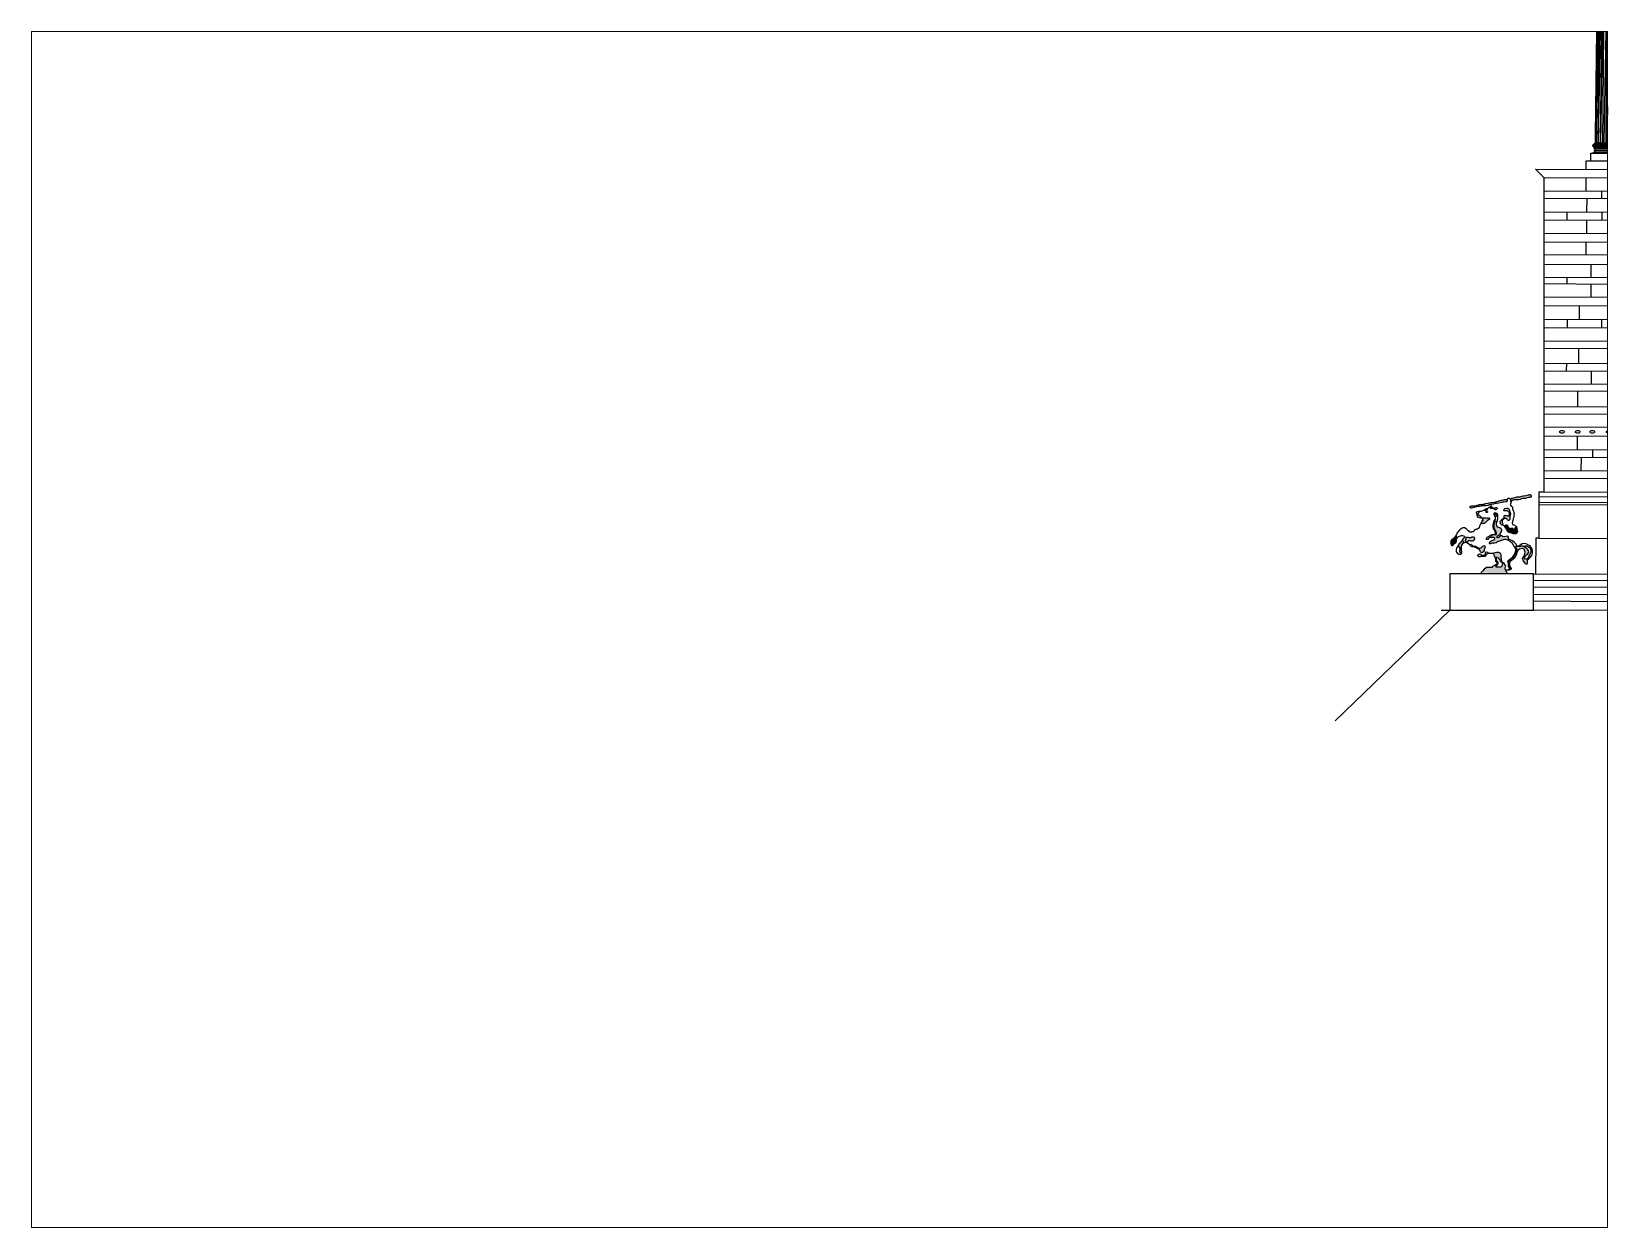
# Paper-space layout 'Layout1' of a CAD drawing. Header units: millimetres. Extents: x 26 to 231, y 20 to 176.
# The model-space entities are those that its viewports show. They can reach past a viewport. Long polylines and large blocks are cut down to what shows.
import ezdxf

# ---------------------------------------------------------------- set-up
doc = ezdxf.new("R2010")
doc.units = ezdxf.units.MM
doc.layers.add('red', color=10, linetype='Continuous')
doc.layers.add('çziigi', color=10, linetype='Continuous')

msp = doc.modelspace()

# ---------------------------------------------------------------- hatches: boundary and pattern name
h = msp.add_hatch(color=1)
h.dxf.hatch_style = 1
h.paths.add_polyline_path([(276.56, 118.59), (276.46, 118.84), (276.42, 119), (276.52, 119.08), (276.71, 119.13), (277.02, 119.16), (277.25, 119.16), (277.5, 119.15), (277.7, 119.07), (277.87, 118.93), (277.93, 118.7), (277.93, 118.3), (277.97, 118), (278.03, 117.51), (278.19, 117.3), (278.4, 117.24), (278.81, 116.59), (278.76, 116.43), (278.65, 116.06), (278.77, 115.82), (279.07, 115.27), (274.06, 115.33), (274.36, 115.62), (274.72, 116), (275.11, 116.31), (276.01, 116.3), (276.15, 116.34), (276.29, 116.53), (276.8, 116.75), (276.89, 116.63), (277, 116.5), (277, 116.4), (277.78, 116.39), (277.9, 116.43), (278.06, 116.61), (278.13, 117), (278.08, 117.24), (277.9, 117.45), (277.71, 117.5), (277.65, 117.73), (277.37, 118.18), (277.05, 118.3), (276.99, 118.31)])
h = msp.add_hatch(color=1)
h.dxf.hatch_style = 1
h.paths.add_polyline_path([(274.72, 116), (275.11, 116.31), (276.01, 116.3), (276.15, 116.34), (276.29, 116.53), (276.8, 116.75), (276.89, 116.63), (277, 116.5), (277, 116.4), (277.78, 116.39), (277.9, 116.43), (278.06, 116.61), (278.13, 117), (278.08, 117.24), (278.19, 117.3), (278.4, 117.24), (278.81, 116.59), (278.76, 116.43), (278.65, 116.06), (278.77, 115.82), (279.07, 115.27), (274.06, 115.33), (274.36, 115.62)])
at = {"layer": 'çziigi'}
h = msp.add_hatch(color=1, dxfattribs=at)
h.dxf.hatch_style = 1
h.paths.add_polyline_path([(280.86, 129.66), (281.02, 129.67), (281.39, 129.7), (281.59, 129.77), (281.8, 129.8), (282.07, 129.87), (282.22, 129.87), (282.62, 129.93), (283.03, 130.04), (283.2, 130.09), (283.31, 130.15), (283.5, 130.13), (283.56, 130.07), (283.62, 130), (283.65, 129.94), (283.65, 129.82), (283.62, 129.77), (283.47, 129.72), (283.42, 129.69), (283.12, 129.66), (282.92, 129.61), (282.72, 129.55), (282.58, 129.52), (282.11, 129.47), (281.96, 129.47), (281.72, 129.37), (281.61, 129.33), (281.52, 129.32), (281.27, 129.27), (281.08, 129.22), (280.97, 129.22), (280.63, 129.22), (280.45, 129.22), (280.31, 129.2), (280.15, 129.15), (280.03, 129.11), (279.92, 129.01), (279.76, 128.98), (279.66, 128.98), (279.66, 128.99), (279.67, 129.15), (279.67, 129.32), (279.89, 129.4), (280.02, 129.43), (280.19, 129.48), (280.45, 129.53), (280.73, 129.6)])
h.paths.add_polyline_path([(277.89, 129.1), (278.04, 129.12), (278.36, 129.18), (278.57, 129.22), (278.73, 129.24), (278.87, 129.24), (278.96, 129.26), (279.07, 129.25), (279.07, 129.16), (279.08, 129.01), (278.99, 128.79), (278.85, 128.8), (278.4, 128.76), (278.15, 128.71), (277.98, 128.67), (277.74, 128.62), (277.47, 128.56), (277.12, 128.5), (276.81, 128.45), (276.56, 128.39), (276.44, 128.36), (275.73, 128.2), (275.44, 128.12), (275.01, 128.05), (274.52, 128.03), (274.34, 128.02), (274.14, 128), (273.83, 127.93), (273.55, 127.9), (273.32, 127.84), (272.93, 127.78), (272.71, 127.71), (272.46, 127.66), (272.26, 127.61), (272.12, 127.6), (272.02, 127.71), (272, 127.83), (272.11, 127.98), (272.21, 128), (272.37, 128.03), (272.56, 128.04), (272.81, 128.03), (273.06, 128.04), (273.26, 128.13), (273.36, 128.19), (273.59, 128.24), (273.81, 128.29), (273.91, 128.31), (274.09, 128.29), (274.26, 128.29), (274.43, 128.33), (274.67, 128.37), (274.97, 128.47), (275.34, 128.55), (275.59, 128.6), (275.84, 128.63), (276.02, 128.65), (276.16, 128.66), (276.36, 128.69), (276.83, 128.78), (276.91, 128.79), (277.12, 128.86), (277.32, 128.92), (277.5, 128.98), (277.63, 129.01)])
h = msp.add_hatch(color=1, dxfattribs=at)
h.dxf.hatch_style = 1
h.paths.add_polyline_path([(276.21, 127.54), (276.17, 127.55), (275.97, 127.56), (275.88, 127.62), (275.76, 127.67), (275.75, 127.71), (275.8, 127.79), (275.88, 127.82), (276, 127.83), (276.13, 127.84), (276.23, 127.79), (276.25, 127.76), (276.3, 127.69), (276.34, 127.66), (276.43, 127.61), (276.65, 127.58), (276.7, 127.58), (276.75, 127.61), (276.8, 127.66), (276.92, 127.72), (277.05, 127.72), (277.1, 127.71), (277.17, 127.61), (277.17, 127.54), (277.1, 127.43), (277.03, 127.34), (276.92, 127.29), (276.77, 127.28), (276.73, 127.32), (276.59, 127.39), (276.47, 127.5), (276.42, 127.52)])
h.paths.add_polyline_path([(274.87, 127.23), (274.93, 127.28), (275.02, 127.31), (275.09, 127.35), (275.15, 127.38), (275.19, 127.4), (275.23, 127.39), (275.28, 127.36), (275.32, 127.33), (275.14, 127.24), (275.04, 127.18), (274.86, 127.14), (274.84, 127.17)])
h.paths.add_polyline_path([(275.02, 126.87), (274.93, 126.95), (274.93, 126.97), (275.02, 126.99), (275.06, 126.99), (275.09, 127.03), (275.18, 127), (275.25, 126.95), (275.31, 126.9), (275.32, 126.84), (275.23, 126.78), (275.1, 126.77), (275.05, 126.82)])
h.paths.add_polyline_path([(274.43, 125.38), (274.41, 125.42), (274.41, 125.45), (274.28, 125.71), (273.97, 125.78), (273.74, 125.8), (273.66, 125.83), (273.47, 125.91), (273.37, 126.05), (273.31, 126.18), (273.27, 126.26), (273.27, 126.44), (273.29, 126.54), (273.27, 126.6), (273.2, 126.68), (273.19, 126.8), (273.23, 126.86), (273.31, 126.92), (273.61, 126.93), (273.65, 126.93), (273.71, 126.93), (273.72, 126.89), (273.7, 126.82), (273.66, 126.71), (273.58, 126.64), (273.54, 126.58), (273.5, 126.55), (273.46, 126.51), (273.44, 126.48), (273.32, 126.44), (273.31, 126.42), (273.33, 126.4), (273.36, 126.4), (273.46, 126.39), (273.53, 126.38), (273.62, 126.32), (273.72, 126.24), (273.88, 126.12), (273.98, 126.05), (274.05, 125.96), (274.07, 125.9), (274.09, 125.84), (274.15, 125.8), (274.21, 125.79), (274.32, 125.78), (274.42, 125.8), (274.55, 125.78), (274.78, 125.76), (274.93, 125.75), (275.09, 125.72), (275.27, 125.76), (275.43, 125.78), (275.58, 125.77), (275.7, 125.69), (275.73, 125.61), (275.7, 125.48), (275.64, 125.4), (275.5, 125.36), (275.28, 125.16), (275.12, 125.04), (275.02, 124.96), (274.96, 124.86), (274.87, 124.78), (274.66, 124.68), (274.55, 124.66), (274.44, 124.64), (274.25, 124.69), (274.23, 124.79), (274.24, 124.93), (274.29, 125.05), (274.32, 125.15), (274.43, 125.32)])
h = msp.add_hatch(color=1, dxfattribs=at)
h.dxf.hatch_style = 1
h.paths.add_polyline_path([(277.76, 124.98), (277.8, 125.17), (277.88, 125.26), (277.98, 125.39), (278.14, 125.53), (278.31, 125.66), (278.32, 125.66), (278.43, 125.75), (278.47, 125.86), (278.47, 125.95), (278.47, 126.14), (278.54, 126.21), (278.64, 126.26), (278.76, 126.22), (278.87, 126.19), (279.06, 126.16), (279.38, 126.15), (279.43, 126.22), (279.51, 126.39), (279.5, 126.63), (279.42, 126.77), (279.34, 126.89), (279.26, 126.99), (279.13, 127.06), (278.99, 127.08), (278.81, 127.07), (278.72, 127.07), (278.47, 127.11), (278.45, 127.17), (278.5, 127.39), (278.56, 127.49), (278.64, 127.55), (278.91, 127.62), (278.98, 127.62), (279.08, 127.61), (279.17, 127.57), (279.35, 127.47), (279.37, 127.45), (279.43, 127.38), (279.52, 127.26), (279.53, 127.14), (279.52, 127.06), (279.53, 126.97), (279.6, 126.84), (279.64, 126.76), (279.68, 126.58), (279.68, 126.52), (279.68, 126.4), (279.63, 126.25), (279.6, 126.18), (279.57, 126.04), (279.56, 125.94), (279.56, 125.82), (279.56, 125.65), (279.56, 125.53), (279.56, 125.42), (279.51, 125.35), (279.4, 125.28), (279.22, 125.27), (279.11, 125.38), (279.05, 125.48), (278.98, 125.57), (278.93, 125.6), (278.87, 125.62), (278.79, 125.64), (278.7, 125.68), (278.58, 125.68), (278.52, 125.6), (278.38, 125.52), (278.32, 125.45), (278.22, 125.35), (278.13, 125.26), (278.12, 125.16), (278.12, 125.03), (278.12, 124.84), (278.15, 124.73), (278.21, 124.62), (278.22, 124.55), (278.19, 124.45), (278.15, 124.39), (278.01, 124.44), (277.91, 124.49), (277.79, 124.61), (277.77, 124.75)])
h.paths.add_polyline_path([(276.65, 123.64), (276.58, 123.82), (276.51, 124.04), (276.5, 124.17), (276.5, 124.46), (276.57, 124.68), (276.6, 124.9), (276.75, 125.14), (276.84, 125.16), (276.9, 125.15), (276.95, 125.1), (276.99, 125.03), (277.03, 124.95), (277.08, 124.87), (277.03, 124.51), (277.12, 124.24), (277.26, 124.01), (277.47, 123.95), (277.68, 123.89), (277.94, 123.64), (278.07, 123.42), (278.07, 123.32), (277.98, 123.18), (277.85, 122.97), (277.73, 122.65), (277.5, 122.46), (277.19, 122.28), (277.11, 122.09), (277.25, 121.99), (277.5, 122.02), (277.61, 122.14), (277.8, 122.33), (277.98, 122.33), (278.2, 122.21), (278.49, 122.16), (278.79, 122.2), (279.16, 122.28), (279.33, 122.06), (279.33, 121.69), (279.33, 121.69), (279.29, 121.59), (279.25, 121.54), (279.22, 121.53), (279.21, 121.54), (278.97, 121.61), (278.7, 121.65), (278.45, 121.63), (278.22, 121.55), (277.92, 121.44), (277.44, 121.27), (277.18, 121.18), (276.97, 121.03), (276.65, 120.93), (276.37, 120.98), (276.19, 120.95), (276.03, 120.88), (275.92, 120.84), (275.78, 120.84), (275.72, 120.89), (275.72, 121.03), (275.8, 121.21), (275.97, 121.35), (276.23, 121.44), (276.41, 121.55), (276.63, 121.67), (276.72, 121.82), (276.71, 121.93), (276.67, 121.99), (276.5, 122.03), (276.12, 122.03), (276.02, 122.03), (275.94, 122.16), (275.91, 122.24), (275.93, 122.34), (276.1, 122.41), (276.25, 122.46), (276.48, 122.51), (276.56, 122.52), (276.68, 122.52), (276.82, 122.51), (276.89, 122.54), (276.95, 122.59), (276.96, 122.75), (276.94, 122.87), (276.89, 123.16), (276.83, 123.31)])
h.paths.add_polyline_path([(276.78, 126.33), (276.81, 126.46), (276.85, 126.52), (277, 126.51), (277.06, 126.38), (277.11, 126.24), (277.1, 126.13), (276.96, 125.99), (276.89, 126.02), (276.84, 126.08), (276.78, 126.19)])
h = msp.add_hatch(color=1, dxfattribs=at)
h.dxf.hatch_style = 1
h.paths.add_polyline_path([(278.99, 123.4), (278.92, 123.56), (278.84, 123.66), (278.75, 123.82), (278.67, 123.99), (278.61, 124.11), (278.62, 124.17), (278.67, 124.3), (278.71, 124.35), (278.8, 124.39), (278.9, 124.41), (279.01, 124.41), (279.04, 124.39), (279.14, 124.31), (279.17, 124.25), (279.21, 124.12), (279.24, 124.08), (279.26, 124.02), (279.32, 123.94), (279.38, 123.86), (279.49, 123.8), (279.58, 123.76), (279.73, 123.78), (279.76, 123.8), (279.91, 123.8), (280.12, 123.77), (280.14, 123.74), (280.22, 123.58), (280.22, 123.53), (280.22, 123.47), (280.23, 123.33), (280.29, 123.21), (280.33, 123.16), (280.4, 123.12), (280.46, 123.12), (280.49, 123.2), (280.51, 123.34), (280.52, 123.48), (280.54, 123.64), (280.56, 123.8), (280.56, 123.93), (280.6, 123.95), (280.64, 123.95), (280.74, 123.93), (280.81, 123.88), (280.87, 123.83), (280.91, 123.78), (280.92, 123.62), (280.94, 123.43), (280.99, 123.19), (281, 123.08), (280.98, 122.97), (280.92, 122.87), (280.84, 122.8), (280.69, 122.73), (280.6, 122.75), (280.49, 122.77), (280.42, 122.76), (280.32, 122.71), (280.25, 122.7), (280.17, 122.73), (280.09, 122.78), (279.98, 122.83), (279.92, 122.87), (279.78, 122.92), (279.71, 122.92), (279.65, 122.93), (279.51, 122.96), (279.43, 122.99), (279.31, 123.04), (279.21, 123.12), (279.12, 123.21), (279.08, 123.28)])
h = msp.add_hatch(color=1, dxfattribs=at)
h.dxf.hatch_style = 1
h.paths.add_polyline_path([(268.58, 121.61), (268.97, 121.92), (269.25, 122.28), (269.3, 122.37), (269.42, 122.09), (269.42, 121.91), (269.33, 121.62), (269.31, 121.5), (269.31, 121.31), (269.26, 121.16), (269.13, 121.03), (268.91, 120.9), (268.78, 120.71), (268.65, 120.54), (268.48, 120.76), (268.45, 120.88), (268.38, 120.98), (268.35, 121.04), (268.36, 121.39)])
h = msp.add_hatch(color=1, dxfattribs=at)
h.dxf.hatch_style = 1
h.paths.add_polyline_path([(274.94, 119.23), (275.1, 119.31), (275.35, 119.23), (275.44, 119.14), (275.43, 119.01), (275.1, 118.79), (274.94, 118.51), (274.77, 118.43), (274.53, 118.43), (274.22, 118.43), (273.97, 118.33), (273.67, 118.33), (273.49, 118.54), (273.5, 118.73), (273.65, 118.87), (273.84, 118.9), (274.08, 118.81), (274.2, 118.65), (274.42, 118.65), (274.76, 118.65), (274.93, 118.85), (274.94, 119.09)])
h.paths.add_polyline_path([(273.67, 119.82), (273.51, 119.89), (273.27, 120.03), (272.75, 120.27), (272.4, 120.26), (272.04, 120.46), (271.97, 120.69), (272.25, 120.79), (272.47, 120.48), (272.61, 120.4), (272.93, 120.41), (273.07, 120.36), (273.35, 120.16), (273.48, 120.1), (273.58, 120.04), (273.73, 119.98), (273.89, 119.97), (274.05, 120.04), (274.26, 120.22), (274.46, 120.41), (274.6, 120.45), (274.7, 120.48), (274.8, 120.38), (274.87, 120.18), (274.81, 120.02), (274.75, 119.85), (274.72, 119.73), (274.69, 119.53), (274.58, 119.35), (274.41, 119.21), (274.18, 119.12), (273.99, 119.33), (273.85, 119.6)])
h.paths.add_polyline_path([(271.27, 121.73), (271.29, 121.84), (271.29, 121.93), (271.36, 122.05), (271.43, 122.1), (271.57, 122.11), (271.67, 122.09), (271.83, 122.04), (272.01, 122.03), (272.09, 122.03), (272.28, 122.06), (272.36, 122.1), (272.42, 122.15), (272.5, 122.17), (272.55, 122.17), (272.65, 122.15), (272.68, 122.14), (272.83, 121.92), (272.83, 121.8), (272.7, 121.48), (272.54, 121.35), (272.46, 121.31), (272.24, 121.36), (271.83, 121.43), (271.68, 121.42), (271.58, 121.22), (271.52, 121.15), (271.28, 121.18), (271.18, 121.25), (271.12, 121.38), (271.15, 121.51)])
h.paths.add_polyline_path([(270.06, 120.94), (270.08, 120.98), (270.11, 121.01), (270.43, 121.43), (270.46, 121.43), (270.57, 121.43), (270.61, 121.43), (270.65, 121.41), (270.67, 121.4), (270.7, 121.34), (270.73, 121.27), (270.74, 121.21), (270.75, 121.18), (270.75, 121.1), (270.73, 121.05), (270.72, 120.96), (270.68, 120.94), (270.56, 120.79), (270.5, 120.64), (270.46, 120.6), (270.42, 120.51), (270.38, 120.46), (270.33, 120.39), (270.27, 120.27), (270.25, 120.17), (270.24, 120.06), (270.23, 119.96), (270.25, 119.82), (270.28, 119.72), (270.32, 119.57), (270.36, 119.5), (270.39, 119.42), (270.4, 119.34), (270.39, 119.29), (270.39, 119.22), (270.32, 119.12), (270.2, 119.1), (270.16, 119.14), (270.12, 119.25), (270.1, 119.45), (270.1, 119.61), (270.11, 119.74), (270.11, 119.83), (270.09, 119.97), (270.06, 120.05), (269.95, 120.22), (269.89, 120.28), (269.86, 120.36), (269.85, 120.46), (269.86, 120.58), (269.89, 120.66), (269.95, 120.75), (269.99, 120.81), (270.01, 120.85), (270.04, 120.9)])
h = msp.add_hatch(color=1, dxfattribs=at)
h.dxf.hatch_style = 1
h.paths.add_polyline_path([(283.44, 119.01), (283.5, 119.13), (283.56, 119.27), (283.57, 119.36), (283.58, 119.49), (283.58, 119.65), (283.58, 119.72), (283.58, 119.79), (283.59, 119.87), (283.61, 119.93), (283.62, 119.96), (283.66, 119.96), (283.72, 119.96), (283.73, 119.95), (283.8, 119.74), (283.85, 119.43), (283.85, 119.1), (283.74, 118.6), (283.27, 118.09), (282.97, 117.78), (282.89, 117.74), (282.89, 117.38), (282.89, 117.17), (282.84, 117.03), (282.66, 116.99), (282.56, 117.08), (282.18, 117.56), (282, 118.01), (282.21, 118.47), (282.33, 118.75), (282.47, 119.25), (282.28, 119.8), (281.94, 119.95), (281.43, 119.83), (281.1, 119.58), (280.93, 119.39), (280.84, 118.92), (280.68, 118.55), (280.49, 118.19), (280.12, 117.84), (279.64, 117.48), (279.49, 117.22), (279.49, 116.8), (279.72, 116.32), (279.83, 116.14), (279.83, 116), (279.43, 115.81), (279.35, 115.81), (279.39, 115.88), (279.46, 115.96), (279.48, 116), (279.53, 116.08), (279.53, 116.2), (279.53, 116.22), (279.51, 116.31), (279.49, 116.37), (279.46, 116.43), (279.43, 116.52), (279.4, 116.62), (279.39, 116.65), (279.34, 116.79), (279.33, 116.84), (279.33, 116.92), (279.33, 116.98), (279.32, 117.11), (279.28, 117.3), (279.28, 117.47), (279.31, 117.57), (279.33, 117.59), (279.44, 117.64), (279.52, 117.68), (279.67, 117.77), (279.79, 117.83), (279.86, 117.89), (279.95, 117.99), (280.03, 118.08), (280.13, 118.23), (280.39, 118.53), (280.45, 118.62), (280.52, 118.75), (280.57, 118.87), (280.63, 119.02), (280.65, 119.15), (280.8, 119.44), (280.81, 119.55), (280.81, 119.67), (280.81, 119.76), (280.8, 119.91), (280.73, 120.09), (280.71, 120.25), (280.72, 120.33), (280.79, 120.35), (280.95, 120.34), (281.16, 120.32), (281.38, 120.32), (281.6, 120.33), (281.8, 120.36), (282.1, 120.36), (282.19, 120.33), (282.28, 120.24), (282.45, 120.14), (282.5, 120.1), (282.57, 120.06), (282.64, 120.05), (282.72, 120.03), (282.94, 119.8), (283.12, 119.51), (283.17, 119.22), (282.96, 118.91), (282.72, 118.76), (282.51, 118.48), (282.38, 118.2), (282.36, 118.04), (282.39, 117.93), (282.54, 117.89), (282.7, 117.91), (282.84, 117.93), (282.96, 118.11), (283.01, 118.16), (283.07, 118.25), (283.11, 118.36), (283.13, 118.41), (283.21, 118.61)])

# ---------------------------------------------------------------- linework, layer by layer
at = {"layer": 'red'}
for p, q in [((284.41, 191.98), (286.01, 190.38)), ((286.01, 190.38), (286.01, 130.71)), ((286.01, 190.38), (442.96, 189.38)), ((294.05, 187.86), (294.05, 190.38)), ((286.01, 187.86), (442.96, 186.96)), ((286.01, 186.46), (442.96, 185.48)), ((294.16, 186.41), (294.15, 183.8)), ((296.96, 187.79), (296.96, 186.39)), ((286.01, 183.85), (442.96, 182.93)), ((290.37, 183.82), (290.37, 182.29)), ((297.03, 183.79), (297.03, 182.25)), ((286.01, 182.31), (442.96, 181.38)), ((442.96, 178.86), (286.01, 179.75)), ((294.12, 182.27), (294.12, 179.71)), ((298.3, 179.68), (298.3, 178.03)), ((442.96, 177.29), (286.01, 178.09)), ((294.05, 175.7), (294.06, 178.05)), ((286.01, 175.76), (442.96, 174.61)), ((286.01, 173.94), (442.96, 173.11)), ((294.95, 173.89), (294.93, 171.41)), ((298.38, 175.67), (298.38, 173.87)), ((286.01, 171.46), (442.96, 170.58)), ((290.37, 171.43), (290.37, 170.19)), ((298.36, 171.39), (298.36, 170.14)), ((286.01, 170.22), (442.96, 169.28)), ((442.96, 166.76), (286.01, 167.66)), ((294.92, 170.16), (294.92, 167.61)), ((298.3, 167.59), (298.3, 165.93)), ((442.96, 165.19), (286.01, 165.99)), ((292.7, 165.96), (292.7, 163.35)), ((442.96, 162.32), (286.01, 163.4)), ((442.96, 161.07), (286.01, 161.81)), ((290.42, 163.37), (290.42, 161.79)), ((296.99, 163.32), (296.99, 161.76)), ((286.01, 159.37), (442.96, 158.48)), ((286.01, 157.97), (442.96, 157.14)), ((292.6, 157.93), (292.6, 155.11)), ((286.01, 155.14), (442.96, 154.25)), ((286.01, 153.68), (442.96, 152.83)), ((290.35, 153.65), (290.36, 155.12)), ((295.03, 153.63), (295.03, 151.17)), ((286.01, 151.22), (442.96, 150.39)), ((286.01, 149.85), (442.96, 148.95)), ((292.42, 149.81), (292.41, 146.85)), ((286.01, 146.88), (442.96, 145.98)), ((286.01, 145.49), (442.96, 144.69)), ((442.96, 142.27), (286.01, 142.99)), ((286.01, 141.3), (442.96, 140.44)), ((286.01, 138.75), (442.96, 137.97)), ((285.06, 130.69), (286.01, 130.71)), ((285.06, 130.69), (285.06, 121.93)), ((285.06, 129.79), (443.48, 128.95)), ((285.06, 128.71), (443.62, 127.91)), ((285.06, 128.71), (285.06, 128.25)), ((286.01, 130.71), (442.96, 129.79)), ((443.62, 127.37), (285.06, 128.25)), ((279.33, 122.06), (279.16, 122.28)), ((279.33, 121.69), (279.33, 122.06)), ((279.61, 121.58), (279.33, 121.69)), ((280.04, 121.4), (279.61, 121.58)), ((280.47, 121.09), (280.04, 121.4)), ((280.75, 120.77), (280.47, 121.09)), ((280.91, 120.39), (280.75, 120.77)), ((281.14, 120.38), (280.91, 120.39)), ((281.43, 119.83), (281.1, 119.58)), ((281.45, 120.53), (281.14, 120.38)), ((281.94, 119.95), (281.43, 119.83)), ((281.9, 120.81), (281.45, 120.53)), ((282.29, 120.9), (281.9, 120.81)), ((282.28, 119.8), (281.94, 119.95)), ((282.47, 119.25), (282.28, 119.8)), ((282.82, 120.75), (282.29, 120.9)), ((282.56, 120.19), (282.38, 120.32)), ((282.94, 119.8), (282.56, 120.19)), ((283.25, 120.49), (282.82, 120.75)), ((283.12, 119.51), (282.94, 119.8)), ((283.49, 120.31), (283.25, 120.49)), ((283.7, 120.05), (283.49, 120.31)), ((283.8, 119.74), (283.7, 120.05)), ((283.85, 119.43), (283.8, 119.74)), ((284.49, 121.93), (284.46, 115.14)), ((285.06, 121.93), (284.49, 121.93)), ((285.06, 121.93), (443.62, 121.06)), ((273.49, 118.54), (273.5, 118.73)), ((273.67, 118.33), (273.49, 118.54)), ((273.5, 118.73), (273.65, 118.87)), ((273.65, 118.87), (273.84, 118.9)), ((273.97, 118.33), (273.67, 118.33)), ((273.84, 118.9), (274.08, 118.81)), ((274.22, 118.43), (273.97, 118.33)), ((274.08, 118.81), (274.2, 118.65)), ((274.2, 118.65), (274.42, 118.65)), ((274.53, 118.43), (274.22, 118.43)), ((274.42, 118.65), (274.76, 118.65)), ((274.77, 118.43), (274.53, 118.43)), ((274.76, 118.65), (274.93, 118.85)), ((274.94, 118.51), (274.77, 118.43)), ((274.93, 118.85), (274.94, 119.09)), ((274.94, 119.23), (275.1, 119.31)), ((274.94, 119.09), (274.94, 119.23)), ((275.1, 118.79), (274.94, 118.51)), ((275.1, 119.31), (275.35, 119.23)), ((275.43, 119.01), (275.1, 118.79)), ((275.35, 119.23), (275.44, 119.14)), ((275.44, 119.14), (275.43, 119.01)), ((276.42, 119), (275.43, 119.01)), ((276.8, 116.75), (276.29, 116.53)), ((276.52, 119.08), (276.42, 119)), ((276.42, 119), (276.46, 118.84)), ((276.46, 118.84), (276.56, 118.59)), ((276.71, 119.13), (276.52, 119.08)), ((276.56, 118.59), (276.73, 118.3)), ((277.02, 119.16), (276.71, 119.13)), ((276.73, 118.3), (276.84, 117.91)), ((276.91, 116.82), (276.8, 116.75)), ((276.8, 116.75), (276.89, 116.63)), ((276.84, 117.91), (276.84, 117.52)), ((276.84, 117.52), (277.07, 117.29)), ((277.09, 116.95), (276.91, 116.82)), ((277.01, 118.2), (276.99, 118.31)), ((276.99, 118.31), (277.05, 118.3)), ((277.05, 117.99), (277.01, 118.2)), ((277.25, 119.16), (277.02, 119.16)), ((277.05, 118.3), (277.37, 118.18)), ((277.07, 117.74), (277.05, 117.99)), ((277.07, 117.56), (277.07, 117.74)), ((277.2, 117.44), (277.07, 117.56)), ((277.07, 117.29), (277.18, 117.18)), ((277.18, 117.18), (277.09, 116.95)), ((277.12, 116.68), (277.31, 116.88)), ((277.36, 117.3), (277.2, 117.44)), ((277.5, 119.15), (277.25, 119.16)), ((277.31, 116.88), (277.36, 117.05)), ((277.36, 117.05), (277.36, 117.3)), ((277.37, 118.18), (277.65, 117.73)), ((277.7, 119.07), (277.5, 119.15)), ((277.65, 117.73), (277.71, 117.5)), ((277.87, 118.93), (277.7, 119.07)), ((277.71, 117.5), (277.9, 117.45)), ((277.93, 118.7), (277.87, 118.93)), ((277.9, 117.45), (278.08, 117.24)), ((277.93, 118.3), (277.93, 118.7)), ((277.97, 118), (277.93, 118.3)), ((278.03, 117.51), (277.97, 118)), ((278.19, 117.3), (278.03, 117.51)), ((278.13, 117), (278.06, 116.61)), ((278.08, 117.24), (278.13, 117)), ((278.4, 117.24), (278.19, 117.3)), ((278.81, 116.59), (278.4, 117.24)), ((279.64, 117.48), (279.49, 117.22)), ((279.49, 117.22), (279.49, 116.8)), ((279.49, 116.8), (279.72, 116.32)), ((280.12, 117.84), (279.64, 117.48)), ((280.49, 118.19), (280.12, 117.84)), ((280.68, 118.55), (280.49, 118.19)), ((280.84, 118.92), (280.68, 118.55)), ((280.93, 119.39), (280.84, 118.92)), ((281.1, 119.58), (280.93, 119.39)), ((282, 118.01), (282.21, 118.47)), ((282.18, 117.56), (282, 118.01)), ((282.56, 117.08), (282.18, 117.56)), ((282.21, 118.47), (282.33, 118.75)), ((282.33, 118.75), (282.47, 119.25)), ((282.36, 118.04), (282.38, 118.2)), ((282.39, 117.93), (282.36, 118.04)), ((282.38, 118.2), (282.51, 118.48)), ((282.54, 117.89), (282.39, 117.93)), ((282.51, 118.48), (282.72, 118.76)), ((282.7, 117.91), (282.54, 117.89)), ((282.56, 117.08), (282.66, 116.99)), ((282.66, 116.99), (282.84, 117.03)), ((282.84, 117.93), (282.7, 117.91)), ((282.72, 118.76), (282.96, 118.91)), ((282.96, 118.11), (282.84, 117.93)), ((282.84, 117.03), (282.89, 117.17)), ((282.89, 117.74), (282.97, 117.78)), ((282.89, 117.38), (282.89, 117.74)), ((282.89, 117.17), (282.89, 117.38)), ((282.96, 118.91), (283.17, 119.22)), ((282.97, 117.78), (283.27, 118.09)), ((283.17, 119.22), (283.12, 119.51)), ((283.27, 118.09), (283.74, 118.6)), ((283.74, 118.6), (283.85, 119.1)), ((283.85, 119.1), (283.85, 119.43)), ((284.07, 115.14), (268.16, 115.14)), ((268.16, 115.14), (268.16, 108.23)), ((274.36, 115.62), (274.06, 115.33)), ((274.72, 116), (274.36, 115.62)), ((275.11, 116.31), (274.72, 116)), ((276.01, 116.3), (275.11, 116.31)), ((276.15, 116.34), (276.01, 116.3)), ((276.29, 116.53), (276.15, 116.34)), ((276.89, 116.63), (277, 116.5)), ((277, 116.5), (277.12, 116.68)), ((277, 116.4), (277, 116.5)), ((277.78, 116.39), (277, 116.4)), ((277.9, 116.43), (277.78, 116.39)), ((278.06, 116.61), (277.9, 116.43)), ((278.65, 116.06), (278.76, 116.43)), ((278.77, 115.82), (278.65, 116.06)), ((278.76, 116.43), (278.81, 116.59)), ((279.43, 115.81), (278.77, 115.82)), ((278.77, 115.82), (279.07, 115.27)), ((279.83, 116), (279.43, 115.81)), ((279.72, 116.32), (279.83, 116.14)), ((279.83, 116.14), (279.83, 116)), ((284.07, 108.23), (284.07, 115.14)), ((284.07, 115.14), (444.47, 114.36)), ((284.07, 113.95), (444.47, 113.06)), ((284.07, 112.68), (444.47, 111.74)), ((284.07, 111.27), (444.47, 110.37)), ((266.51, 108.23), (284.07, 108.23)), ((284.07, 109.98), (444.47, 109.12)), ((444.47, 107.85), (284.07, 108.23))]:
    msp.add_line(p, q, dxfattribs=at)
for centre in [(289.48, 142.09), (292.46, 142.07), (295.23, 142.07), (298.36, 142.06)]:
    msp.add_ellipse(centre, major_axis=(0.456, 0), ratio=0.572766, dxfattribs=at)
at = {"layer": 'çziigi'}
for p, q in [((295.82, 198.46), (296.29, 231.22)), ((296.47, 231.16), (295.96, 197.12)), ((296.05, 197.16), (296.68, 231.24)), ((296.75, 231.25), (296.27, 197.09)), ((296.39, 197.08), (297.04, 231.23)), ((297.1, 231.24), (296.71, 197.06)), ((296.83, 197.07), (297.49, 231.23)), ((297.25, 197.14), (297.56, 231.24)), ((298.01, 231.23), (297.39, 197.12)), ((297.85, 197.13), (298.07, 231.23)), ((298.53, 231.19), (298, 197.05)), ((298.45, 197.09), (298.61, 231.18)), ((299.04, 231.19), (298.59, 197.09)), ((299.06, 197.09), (299.11, 231.18)), ((299.46, 231.19), (299.17, 197.1)), ((299.54, 231.18), (299.72, 197.1)), ((295.82, 197.12), (295.82, 198.46)), ((294.93, 193.55), (294.93, 194.99)), ((294.93, 194.99), (434.35, 194.18)), ((295.33, 196.46), (295.34, 196.48)), ((295.33, 196.44), (295.33, 196.46)), ((295.35, 196.43), (295.33, 196.44)), ((295.34, 196.48), (295.36, 196.5)), ((295.34, 196.34), (295.35, 196.36)), ((295.34, 196.32), (295.34, 196.34)), ((295.36, 196.3), (295.34, 196.32)), ((295.35, 196.36), (295.35, 196.43)), ((295.35, 196.36), (295.37, 196.36)), ((295.36, 196.5), (295.39, 196.51)), ((295.38, 196.3), (295.36, 196.3)), ((295.37, 196.36), (295.38, 196.36)), ((295.38, 196.59), (295.39, 196.61)), ((295.38, 196.58), (295.38, 196.59)), ((295.39, 196.57), (295.38, 196.58)), ((295.38, 196.36), (295.4, 196.35)), ((295.4, 196.3), (295.38, 196.3)), ((295.39, 196.62), (295.41, 196.63)), ((295.39, 196.61), (295.39, 196.62)), ((295.39, 196.51), (295.39, 196.57)), ((295.39, 196.51), (295.43, 196.5)), ((295.4, 196.35), (301.01, 196.31)), ((295.41, 196.29), (295.4, 196.3)), ((295.41, 196.63), (295.43, 196.63)), ((295.42, 196.27), (295.41, 196.29)), ((295.45, 196.27), (295.42, 196.27)), ((295.42, 196.22), (295.44, 196.24)), ((295.42, 196.19), (295.42, 196.22)), ((295.44, 196.17), (295.42, 196.19)), ((295.43, 196.63), (300.96, 196.61)), ((295.43, 196.5), (295.45, 196.48)), ((295.44, 196.24), (295.46, 196.24)), ((295.5, 196.16), (295.44, 196.17)), ((295.45, 196.48), (300.99, 196.46)), ((295.47, 196.27), (295.45, 196.27)), ((295.45, 196.27), (295.45, 196.24)), ((295.46, 196.24), (295.49, 196.22)), ((295.47, 196.63), (295.49, 196.67)), ((295.48, 196.29), (295.47, 196.27)), ((300.92, 196.26), (295.48, 196.29)), ((295.48, 195.04), (295.48, 195.17)), ((295.48, 195.17), (295.66, 195.17)), ((300.87, 195), (295.48, 195.04)), ((295.49, 196.67), (295.54, 196.71)), ((295.49, 196.22), (295.5, 196.21)), ((295.5, 196.21), (295.55, 196.21)), ((295.53, 196.14), (295.5, 196.16)), ((295.53, 196.12), (295.53, 196.14)), ((295.53, 196.09), (295.53, 196.12)), ((295.55, 196.07), (295.53, 196.09)), ((295.54, 196.71), (295.61, 196.73)), ((295.54, 195.95), (295.56, 195.99)), ((295.54, 195.93), (295.54, 195.95)), ((295.56, 195.89), (295.54, 195.93)), ((295.55, 196.21), (295.59, 196.21)), ((295.57, 196.05), (295.55, 196.07)), ((295.56, 195.99), (295.59, 196.02)), ((295.6, 195.85), (295.56, 195.89)), ((295.71, 196.05), (295.57, 196.05)), ((295.59, 196.21), (295.62, 196.22)), ((295.59, 196.02), (295.71, 196.02)), ((295.59, 195.48), (295.61, 195.57)), ((295.63, 195.41), (295.59, 195.48)), ((295.72, 195.85), (295.6, 195.85)), ((295.61, 196.79), (295.64, 196.83)), ((295.61, 196.73), (295.61, 196.79)), ((295.61, 196.73), (300.77, 196.71)), ((295.61, 195.57), (295.69, 195.62)), ((295.62, 196.22), (295.66, 196.22)), ((295.75, 195.39), (295.63, 195.41)), ((295.63, 195.17), (295.75, 195.28)), ((295.64, 196.83), (295.7, 196.88)), ((295.66, 196.22), (295.72, 196.22)), ((295.66, 195.17), (300.87, 195.12)), ((295.69, 195.62), (295.73, 195.64)), ((295.7, 196.88), (295.76, 196.94)), ((295.7, 196.88), (295.76, 196.88)), ((295.71, 196.02), (295.71, 196.05)), ((295.71, 196.02), (300.77, 195.98)), ((295.72, 196.22), (295.75, 196.22)), ((295.76, 195.75), (295.72, 195.85)), ((300.65, 195.81), (295.72, 195.85)), ((295.73, 195.64), (295.76, 195.7)), ((295.73, 195.64), (295.77, 195.62)), ((295.75, 196.22), (295.78, 196.21)), ((295.77, 195.4), (295.75, 195.39)), ((295.75, 195.28), (295.75, 195.39)), ((295.92, 197.05), (295.76, 196.88)), ((295.76, 196.94), (295.8, 197)), ((295.76, 196.88), (295.78, 196.84)), ((295.76, 195.7), (295.76, 195.75)), ((295.77, 195.62), (300.62, 195.59)), ((300.62, 195.37), (295.77, 195.4)), ((295.78, 196.84), (300.64, 196.83)), ((295.78, 196.21), (295.81, 196.21)), ((295.8, 197), (295.81, 197.06)), ((295.81, 197.06), (295.82, 197.12)), ((295.81, 196.21), (295.83, 196.22)), ((295.83, 196.22), (295.87, 196.22)), ((295.87, 196.22), (295.94, 196.22)), ((295.96, 197.12), (295.92, 197.05)), ((295.94, 196.22), (296.02, 196.22)), ((295.99, 196.99), (296.01, 197.05)), ((295.99, 196.93), (295.99, 196.99)), ((296.01, 196.84), (295.99, 196.93)), ((296.01, 197.05), (296.05, 197.11)), ((296.18, 196.95), (296.01, 196.84)), ((296.02, 196.22), (296.04, 196.22)), ((296.04, 196.22), (296.07, 196.21)), ((296.05, 197.11), (296.05, 197.16)), ((296.07, 196.21), (296.13, 196.21)), ((296.13, 196.21), (296.44, 196.21)), ((296.23, 197.01), (296.18, 196.95)), ((296.27, 197.09), (296.23, 197.01)), ((296.37, 197), (296.39, 197.08)), ((296.38, 196.94), (296.37, 197)), ((296.42, 196.9), (296.38, 196.94)), ((296.5, 196.84), (296.42, 196.9)), ((296.44, 196.21), (300.92, 196.18)), ((296.58, 196.92), (296.5, 196.84)), ((296.66, 196.97), (296.58, 196.92)), ((296.71, 197.06), (296.66, 196.97)), ((296.86, 197), (296.83, 197.07)), ((296.92, 196.94), (296.86, 197)), ((296.97, 196.89), (296.92, 196.94)), ((297, 196.84), (296.97, 196.89)), ((297, 196.84), (297.04, 196.86)), ((297.04, 196.86), (297.07, 196.9)), ((297.07, 196.9), (297.13, 196.92)), ((297.13, 196.92), (297.18, 196.97)), ((297.18, 196.97), (297.22, 197.05)), ((297.22, 197.05), (297.25, 197.14)), ((297.39, 197.12), (297.41, 197.02)), ((297.41, 197.02), (297.44, 196.97)), ((297.44, 196.97), (297.61, 196.84)), ((297.61, 196.84), (297.66, 196.86)), ((297.66, 196.86), (297.82, 197.02)), ((297.82, 197.02), (297.84, 197.08)), ((297.84, 197.08), (297.85, 197.13)), ((298, 197.05), (298, 197)), ((298, 197), (298.05, 196.96)), ((298.05, 196.96), (298.18, 196.87)), ((298.18, 196.87), (298.21, 196.84)), ((298.21, 196.84), (298.33, 196.92)), ((298.33, 196.92), (298.4, 196.97)), ((298.4, 196.97), (298.45, 197.09)), ((298.59, 197.09), (298.69, 196.95)), ((298.69, 196.95), (298.84, 196.83)), ((298.84, 196.83), (298.99, 196.96)), ((298.99, 196.96), (299.06, 197.09)), ((299.17, 197.1), (299.27, 196.98)), ((299.27, 196.98), (299.36, 196.89)), ((299.36, 196.89), (299.46, 196.85)), ((299.46, 196.85), (299.55, 196.94)), ((299.55, 196.94), (299.6, 197.02)), ((284.41, 191.98), (444.91, 191.03)), ((294.06, 191.92), (294.06, 193.55)), ((294.06, 193.55), (294.93, 193.55)), ((294.93, 193.55), (434.79, 193)), ((292.4, 138.72), (292.41, 141.26)), ((295.31, 137.26), (295.32, 138.71)), ((286.01, 137.3), (442.96, 136.54)), ((286.01, 134.72), (442.96, 134.04)), ((293.14, 134.69), (293.15, 137.27)), ((286.01, 133.29), (442.96, 132.54)), ((276.16, 128.66), (276.36, 128.69)), ((276.36, 128.69), (276.83, 128.78)), ((276.83, 128.78), (276.91, 128.79)), ((276.91, 128.79), (277.12, 128.86)), ((277.12, 128.86), (277.32, 128.92)), ((277.32, 128.92), (277.5, 128.98)), ((277.5, 128.98), (277.63, 129.01)), ((277.63, 129.01), (277.89, 129.1)), ((277.89, 129.1), (278.04, 129.12)), ((278.15, 128.71), (277.98, 128.67)), ((278.04, 129.12), (278.36, 129.18)), ((278.4, 128.76), (278.15, 128.71)), ((278.36, 129.18), (278.57, 129.22)), ((278.85, 128.8), (278.4, 128.76)), ((278.57, 129.22), (278.73, 129.24)), ((278.73, 129.24), (278.87, 129.24)), ((278.99, 128.79), (278.85, 128.8)), ((278.87, 129.24), (278.96, 129.26)), ((278.96, 129.26), (279.09, 129.25)), ((279.08, 129.01), (278.99, 128.79)), ((279.11, 129.35), (279.07, 129.27)), ((279.07, 129.27), (279.07, 129.16)), ((279.07, 129.16), (279.08, 129.01)), ((279.16, 129.4), (279.11, 129.35)), ((279.22, 129.44), (279.16, 129.4)), ((279.3, 129.48), (279.22, 129.44)), ((279.42, 129.46), (279.3, 129.48)), ((279.42, 129.46), (279.53, 129.42)), ((279.53, 129.42), (279.68, 129.37)), ((279.89, 129.4), (279.64, 129.31)), ((279.65, 128.98), (279.76, 128.98)), ((279.67, 129.15), (279.66, 128.99)), ((279.66, 128.99), (279.74, 128.89)), ((279.68, 129.37), (279.67, 129.15)), ((279.74, 128.89), (279.79, 128.75)), ((279.76, 128.98), (279.92, 129.01)), ((279.79, 128.75), (279.77, 128.53)), ((280.02, 129.43), (279.89, 129.4)), ((279.92, 129.01), (280.03, 129.11)), ((280.19, 129.48), (280.02, 129.43)), ((280.03, 129.11), (280.15, 129.15)), ((280.15, 129.15), (280.31, 129.2)), ((280.45, 129.53), (280.19, 129.48)), ((280.31, 129.2), (280.45, 129.22)), ((280.73, 129.6), (280.45, 129.53)), ((280.45, 129.22), (280.63, 129.22)), ((280.63, 129.22), (280.97, 129.22)), ((280.86, 129.66), (280.73, 129.6)), ((281.02, 129.67), (280.86, 129.66)), ((280.97, 129.22), (281.08, 129.22)), ((281.39, 129.7), (281.02, 129.67)), ((281.08, 129.22), (281.27, 129.27)), ((281.27, 129.27), (281.52, 129.32)), ((281.59, 129.77), (281.39, 129.7)), ((281.52, 129.32), (281.61, 129.33)), ((281.8, 129.8), (281.59, 129.77)), ((281.61, 129.33), (281.72, 129.37)), ((281.72, 129.37), (281.96, 129.47)), ((282.07, 129.87), (281.8, 129.8)), ((281.96, 129.47), (282.11, 129.47)), ((282.22, 129.87), (282.07, 129.87)), ((282.11, 129.47), (282.58, 129.52)), ((282.62, 129.93), (282.22, 129.87)), ((282.58, 129.52), (282.72, 129.55)), ((283.03, 130.04), (282.62, 129.93)), ((282.72, 129.55), (282.92, 129.61)), ((282.92, 129.61), (283.12, 129.66)), ((283.2, 130.09), (283.03, 130.04)), ((283.12, 129.66), (283.42, 129.69)), ((283.31, 130.15), (283.2, 130.09)), ((283.5, 130.13), (283.31, 130.15)), ((283.42, 129.69), (283.47, 129.72)), ((283.47, 129.72), (283.62, 129.77)), ((283.56, 130.07), (283.5, 130.13)), ((283.62, 130), (283.56, 130.07)), ((283.65, 129.94), (283.62, 130)), ((283.62, 129.77), (283.65, 129.82)), ((283.65, 129.82), (283.65, 129.94)), ((272, 127.83), (272.11, 127.98)), ((272.02, 127.71), (272, 127.83)), ((272.12, 127.6), (272.02, 127.71)), ((272.11, 127.98), (272.21, 128)), ((272.26, 127.61), (272.12, 127.6)), ((272.21, 128), (272.37, 128.03)), ((272.46, 127.66), (272.26, 127.61)), ((272.37, 128.03), (272.56, 128.04)), ((272.71, 127.71), (272.46, 127.66)), ((272.56, 128.04), (272.81, 128.03)), ((272.93, 127.78), (272.71, 127.71)), ((272.81, 128.03), (273.06, 128.04)), ((273.32, 127.84), (272.93, 127.78)), ((273.06, 128.04), (273.26, 128.13)), ((273.23, 126.86), (273.19, 126.8)), ((273.19, 126.8), (273.2, 126.68)), ((273.2, 126.68), (273.27, 126.6)), ((273.31, 126.92), (273.23, 126.86)), ((273.26, 128.13), (273.36, 128.19)), ((273.27, 126.6), (273.29, 126.54)), ((273.29, 126.54), (273.27, 126.44)), ((273.27, 126.44), (273.27, 126.26)), ((273.27, 126.26), (273.31, 126.18)), ((273.61, 126.93), (273.31, 126.92)), ((273.32, 126.44), (273.31, 126.42)), ((273.31, 126.42), (273.33, 126.4)), ((273.31, 126.18), (273.37, 126.05)), ((273.55, 127.9), (273.32, 127.84)), ((273.44, 126.48), (273.32, 126.44)), ((273.33, 126.4), (273.36, 126.4)), ((273.36, 128.19), (273.59, 128.24)), ((273.36, 126.4), (273.46, 126.39)), ((273.37, 126.05), (273.47, 125.91)), ((273.46, 126.51), (273.44, 126.48)), ((273.5, 126.55), (273.46, 126.51)), ((273.46, 126.39), (273.53, 126.38)), ((273.47, 125.91), (273.66, 125.83)), ((273.54, 126.58), (273.5, 126.55)), ((273.53, 126.38), (273.62, 126.32)), ((273.58, 126.64), (273.54, 126.58)), ((273.83, 127.93), (273.55, 127.9)), ((273.66, 126.71), (273.58, 126.64)), ((273.59, 128.24), (273.81, 128.29)), ((273.65, 126.93), (273.61, 126.93)), ((273.62, 126.32), (273.72, 126.24)), ((273.79, 126.93), (273.65, 126.93)), ((273.7, 126.82), (273.66, 126.71)), ((273.66, 125.83), (273.74, 125.8)), ((273.7, 126.95), (273.72, 126.89)), ((273.72, 126.89), (273.7, 126.82)), ((273.72, 126.24), (273.88, 126.12)), ((273.74, 125.8), (273.97, 125.78)), ((273.92, 126.96), (273.79, 126.93)), ((273.81, 128.29), (273.91, 128.31)), ((274.14, 128), (273.83, 127.93)), ((273.88, 126.12), (273.98, 126.05)), ((273.91, 128.31), (274.09, 128.29)), ((274.04, 126.98), (273.92, 126.96)), ((273.97, 125.78), (274.28, 125.71)), ((273.98, 126.05), (274.05, 125.96)), ((274.24, 127.04), (274.04, 126.98)), ((274.05, 125.96), (274.07, 125.9)), ((274.07, 125.9), (274.09, 125.84)), ((274.09, 128.29), (274.26, 128.29)), ((274.09, 125.84), (274.15, 125.8)), ((274.34, 128.02), (274.14, 128)), ((274.15, 125.8), (274.21, 125.79)), ((274.21, 125.79), (274.32, 125.78)), ((274.39, 127.1), (274.24, 127.04)), ((274.26, 128.29), (274.43, 128.33)), ((274.28, 125.71), (274.41, 125.45)), ((274.32, 125.78), (274.42, 125.8)), ((274.52, 128.03), (274.34, 128.02)), ((274.63, 127.18), (274.39, 127.1)), ((274.42, 125.8), (274.55, 125.78)), ((274.43, 128.33), (274.67, 128.37)), ((275.01, 128.05), (274.52, 128.03)), ((274.55, 125.78), (274.78, 125.76)), ((274.85, 127.32), (274.63, 127.18)), ((274.67, 128.37), (274.97, 128.47)), ((274.78, 125.76), (274.93, 125.75)), ((274.84, 127.17), (274.87, 127.23)), ((274.86, 127.14), (274.84, 127.17)), ((274.94, 127.38), (274.85, 127.32)), ((275.04, 127.18), (274.86, 127.14)), ((274.87, 127.23), (274.93, 127.28)), ((274.93, 127.28), (275.02, 127.31)), ((274.93, 126.97), (275.02, 126.99)), ((274.93, 126.95), (274.93, 126.97)), ((275.02, 126.87), (274.93, 126.95)), ((274.93, 125.75), (275.09, 125.72)), ((275.1, 127.45), (274.94, 127.38)), ((274.97, 128.47), (275.34, 128.55)), ((275.44, 128.12), (275.01, 128.05)), ((275.02, 127.31), (275.09, 127.35)), ((275.02, 126.99), (275.06, 126.99)), ((275.05, 126.82), (275.02, 126.87)), ((275.14, 127.24), (275.04, 127.18)), ((275.1, 126.77), (275.05, 126.82)), ((275.06, 126.99), (275.09, 127.02)), ((275.09, 127.35), (275.15, 127.38)), ((275.09, 127.03), (275.18, 127)), ((275.09, 127.02), (275.09, 127.03)), ((275.09, 125.72), (275.27, 125.76)), ((275.3, 127.56), (275.1, 127.45)), ((275.23, 126.78), (275.1, 126.77)), ((275.32, 127.33), (275.14, 127.24)), ((275.15, 127.38), (275.19, 127.4)), ((275.18, 127), (275.25, 126.95)), ((275.19, 127.4), (275.23, 127.39)), ((275.23, 127.39), (275.28, 127.36)), ((275.32, 126.84), (275.23, 126.78)), ((275.25, 126.95), (275.31, 126.9)), ((275.27, 125.76), (275.43, 125.78)), ((275.28, 127.36), (275.32, 127.33)), ((275.46, 127.62), (275.3, 127.56)), ((275.31, 126.9), (275.32, 126.84)), ((275.34, 128.55), (275.59, 128.6)), ((275.43, 125.78), (275.58, 125.77)), ((275.73, 128.2), (275.44, 128.12)), ((275.56, 127.74), (275.46, 127.62)), ((275.75, 127.78), (275.56, 127.74)), ((275.58, 125.77), (275.7, 125.69)), ((275.59, 128.6), (275.84, 128.63)), ((275.7, 125.69), (275.73, 125.61)), ((276.44, 128.36), (275.73, 128.2)), ((275.91, 127.85), (275.75, 127.78)), ((275.75, 127.71), (275.8, 127.79)), ((275.76, 127.67), (275.75, 127.71)), ((275.88, 127.62), (275.76, 127.67)), ((275.8, 127.79), (275.88, 127.82)), ((275.84, 128.63), (276.02, 128.65)), ((275.88, 127.82), (276, 127.83)), ((275.97, 127.56), (275.88, 127.62)), ((275.96, 127.97), (275.91, 127.85)), ((275.95, 128.15), (275.96, 127.97)), ((276.17, 127.55), (275.97, 127.56)), ((276, 127.83), (276.13, 127.84)), ((276.02, 128.65), (276.16, 128.66)), ((276.13, 127.84), (276.23, 127.79)), ((276.21, 127.54), (276.17, 127.55)), ((276.42, 127.52), (276.21, 127.54)), ((276.23, 127.79), (276.25, 127.76)), ((276.25, 127.76), (276.3, 127.69)), ((276.3, 127.69), (276.34, 127.66)), ((276.34, 127.66), (276.43, 127.61)), ((276.47, 127.5), (276.42, 127.52)), ((276.43, 127.61), (276.65, 127.58)), ((276.56, 128.39), (276.44, 128.36)), ((276.59, 127.39), (276.47, 127.5)), ((276.81, 128.45), (276.56, 128.39)), ((276.73, 127.32), (276.59, 127.39)), ((276.6, 126.66), (276.76, 126.77)), ((276.6, 126.46), (276.6, 126.66)), ((276.68, 126.19), (276.6, 126.46)), ((276.65, 127.58), (276.7, 127.58)), ((276.77, 126.02), (276.68, 126.19)), ((276.7, 127.58), (276.75, 127.61)), ((276.77, 127.28), (276.73, 127.32)), ((276.75, 127.61), (276.8, 127.66)), ((276.76, 126.77), (276.93, 126.73)), ((276.92, 127.29), (276.77, 127.28)), ((276.82, 125.8), (276.77, 126.02)), ((276.78, 126.33), (276.81, 126.46)), ((276.78, 126.19), (276.78, 126.33)), ((276.84, 126.08), (276.78, 126.19)), ((276.8, 127.66), (276.92, 127.72)), ((277.12, 128.5), (276.81, 128.45)), ((276.81, 126.46), (276.85, 126.52)), ((276.82, 125.48), (276.82, 125.8)), ((276.89, 126.02), (276.84, 126.08)), ((276.85, 126.52), (277, 126.51)), ((276.96, 125.99), (276.89, 126.02)), ((276.92, 127.72), (277.05, 127.72)), ((277.03, 127.34), (276.92, 127.29)), ((276.93, 126.73), (277.1, 126.63)), ((277.1, 126.13), (276.96, 125.99)), ((277, 126.51), (277.06, 126.38)), ((277.1, 127.43), (277.03, 127.34)), ((277.05, 127.72), (277.1, 127.71)), ((277.06, 126.38), (277.11, 126.24)), ((277.1, 127.71), (277.17, 127.61)), ((277.17, 127.54), (277.1, 127.43)), ((277.1, 126.63), (277.17, 126.51)), ((277.11, 126.24), (277.1, 126.13)), ((277.47, 128.56), (277.12, 128.5)), ((277.17, 127.61), (277.17, 127.54)), ((277.17, 126.51), (277.22, 126.39)), ((277.22, 126.39), (277.25, 126.2)), ((277.25, 125.82), (277.22, 125.6)), ((277.25, 126.2), (277.25, 125.99)), ((277.25, 125.99), (277.25, 125.82)), ((277.74, 128.62), (277.47, 128.56)), ((277.98, 128.67), (277.74, 128.62)), ((278.32, 125.66), (278.43, 125.75)), ((278.43, 125.75), (278.47, 125.86)), ((278.45, 127.17), (278.5, 127.39)), ((278.47, 127.11), (278.45, 127.17)), ((278.72, 127.07), (278.47, 127.11)), ((278.47, 126.14), (278.54, 126.21)), ((278.47, 125.95), (278.47, 126.14)), ((278.47, 125.86), (278.47, 125.95)), ((278.5, 127.39), (278.56, 127.49)), ((278.58, 125.68), (278.52, 125.6)), ((278.54, 126.21), (278.64, 126.26)), ((278.56, 127.49), (278.64, 127.55)), ((278.7, 125.68), (278.58, 125.68)), ((278.64, 127.55), (278.91, 127.62)), ((278.64, 126.26), (278.76, 126.22)), ((278.79, 125.64), (278.7, 125.68)), ((278.81, 127.07), (278.72, 127.07)), ((278.76, 126.22), (278.87, 126.19)), ((278.99, 127.08), (278.81, 127.07)), ((278.87, 126.19), (279.06, 126.16)), ((278.91, 127.62), (278.98, 127.62)), ((278.98, 127.62), (279.08, 127.61)), ((279.13, 127.06), (278.99, 127.08)), ((279.06, 126.16), (279.38, 126.15)), ((279.08, 127.61), (279.17, 127.57)), ((279.26, 126.99), (279.13, 127.06)), ((279.17, 127.57), (279.35, 127.47)), ((279.34, 126.89), (279.26, 126.99)), ((279.42, 126.77), (279.34, 126.89)), ((279.35, 127.47), (279.37, 127.45)), ((279.37, 127.45), (279.43, 127.38)), ((279.38, 126.15), (279.43, 126.22)), ((279.5, 126.63), (279.42, 126.77)), ((279.43, 127.38), (279.52, 127.26)), ((279.43, 126.22), (279.51, 126.39)), ((279.51, 126.39), (279.5, 126.63)), ((279.52, 127.26), (279.53, 127.14)), ((279.53, 127.14), (279.52, 127.06)), ((279.52, 127.06), (279.53, 126.97)), ((279.53, 126.97), (279.6, 126.84)), ((279.57, 126.04), (279.56, 125.94)), ((279.56, 125.94), (279.56, 125.82)), ((279.56, 125.82), (279.56, 125.65)), ((279.6, 126.18), (279.57, 126.04)), ((279.6, 126.84), (279.64, 126.76)), ((279.63, 126.25), (279.6, 126.18)), ((279.69, 128.38), (279.63, 128.26)), ((279.63, 128.26), (279.67, 128.14)), ((279.68, 126.4), (279.63, 126.25)), ((279.64, 126.76), (279.68, 126.58)), ((279.67, 128.14), (279.8, 127.97)), ((279.68, 126.58), (279.68, 126.52)), ((279.68, 126.52), (279.68, 126.4)), ((279.77, 128.53), (279.69, 128.38)), ((279.8, 127.97), (279.92, 127.93)), ((279.92, 127.93), (280.09, 127.85)), ((280.09, 127.81), (280.08, 127.59)), ((280.08, 127.59), (280.08, 127.44)), ((280.08, 127.44), (280.16, 127.29)), ((280.09, 127.85), (280.09, 127.81)), ((280.16, 127.29), (280.19, 127.22)), ((280.19, 127.22), (280.37, 126.57)), ((280.34, 125.9), (280.22, 125.61)), ((280.35, 126.17), (280.34, 125.9)), ((280.37, 126.57), (280.35, 126.17)), ((269.48, 122.87), (269.43, 122.62)), ((269.92, 123.37), (269.48, 122.87)), ((270.05, 123.51), (269.92, 123.37)), ((270.38, 123.75), (270.05, 123.51)), ((270.65, 123.89), (270.38, 123.75)), ((270.97, 123.85), (270.65, 123.89)), ((271.3, 123.7), (270.97, 123.85)), ((271.41, 123.61), (271.3, 123.7)), ((271.46, 123.51), (271.41, 123.61)), ((271.61, 123.34), (271.46, 123.51)), ((271.8, 123.28), (271.61, 123.34)), ((271.93, 123.12), (271.8, 123.28)), ((272.06, 123.06), (271.93, 123.12)), ((272.27, 123.06), (272.06, 123.06)), ((272.36, 123.08), (272.27, 123.06)), ((272.54, 123.09), (272.36, 123.08)), ((272.68, 123.18), (272.54, 123.09)), ((272.77, 123.31), (272.68, 123.18)), ((272.8, 123.37), (272.77, 123.31)), ((273, 123.48), (272.8, 123.37)), ((273.25, 123.6), (273, 123.48)), ((273.41, 123.6), (273.25, 123.6)), ((273.67, 123.79), (273.41, 123.6)), ((273.72, 123.86), (273.67, 123.79)), ((273.83, 124.17), (273.72, 123.86)), ((273.85, 124.32), (273.83, 124.17)), ((273.93, 124.46), (273.85, 124.32)), ((273.98, 124.62), (273.93, 124.46)), ((274.09, 124.82), (273.98, 124.62)), ((274.19, 124.96), (274.09, 124.82)), ((274.28, 125.13), (274.19, 124.96)), ((274.23, 124.79), (274.24, 124.93)), ((274.25, 124.69), (274.23, 124.79)), ((274.24, 124.93), (274.29, 125.05)), ((274.44, 124.64), (274.25, 124.69)), ((274.41, 125.34), (274.28, 125.13)), ((274.29, 125.05), (274.32, 125.15)), ((274.32, 125.15), (274.43, 125.32)), ((274.41, 125.45), (274.41, 125.34)), ((274.43, 125.38), (274.41, 125.43)), ((274.43, 125.32), (274.43, 125.38)), ((274.55, 124.66), (274.44, 124.64)), ((274.66, 124.68), (274.55, 124.66)), ((274.87, 124.78), (274.66, 124.68)), ((274.96, 124.86), (274.87, 124.78)), ((275.02, 124.96), (274.96, 124.86)), ((275.12, 125.04), (275.02, 124.96)), ((275.28, 125.16), (275.12, 125.04)), ((275.5, 125.36), (275.28, 125.16)), ((275.64, 125.4), (275.5, 125.36)), ((275.7, 125.48), (275.64, 125.4)), ((275.73, 125.61), (275.7, 125.48)), ((276.42, 124.4), (276.48, 124.73)), ((276.42, 124.06), (276.42, 124.4)), ((276.49, 123.71), (276.42, 124.06)), ((276.48, 124.73), (276.53, 124.96)), ((276.57, 123.52), (276.49, 123.71)), ((276.57, 124.68), (276.5, 124.46)), ((276.5, 124.46), (276.5, 124.17)), ((276.5, 124.17), (276.51, 124.04)), ((276.51, 124.04), (276.58, 123.82)), ((276.53, 124.96), (276.6, 125.16)), ((276.6, 124.9), (276.57, 124.68)), ((276.7, 123.27), (276.57, 123.52)), ((276.58, 123.82), (276.65, 123.64)), ((276.6, 125.16), (276.82, 125.48)), ((276.75, 125.14), (276.6, 124.9)), ((276.65, 123.64), (276.83, 123.31)), ((276.76, 123.12), (276.7, 123.27)), ((276.75, 125.14), (276.84, 125.16)), ((276.82, 122.99), (276.76, 123.12)), ((276.85, 122.87), (276.82, 122.99)), ((276.83, 123.31), (276.89, 123.16)), ((276.84, 125.16), (276.9, 125.15)), ((276.85, 122.74), (276.85, 122.87)), ((276.85, 122.62), (276.85, 122.74)), ((276.89, 123.16), (276.94, 122.87)), ((276.9, 125.15), (276.95, 125.1)), ((276.94, 122.87), (276.96, 122.75)), ((276.95, 125.1), (276.99, 125.03)), ((276.96, 122.75), (276.95, 122.59)), ((276.99, 125.03), (277.03, 124.95)), ((277.03, 124.51), (277.1, 125)), ((277.03, 124.95), (277.09, 124.86)), ((277.12, 124.24), (277.03, 124.51)), ((277.19, 125.21), (277.1, 125)), ((277.26, 124.01), (277.12, 124.24)), ((277.22, 125.6), (277.19, 125.38)), ((277.19, 125.38), (277.19, 125.21)), ((277.47, 123.95), (277.26, 124.01)), ((277.68, 123.89), (277.47, 123.95)), ((277.94, 123.64), (277.68, 123.89)), ((277.73, 122.65), (277.85, 122.97)), ((277.76, 124.98), (277.8, 125.17)), ((277.77, 124.75), (277.76, 124.98)), ((277.79, 124.61), (277.77, 124.75)), ((277.91, 124.49), (277.79, 124.61)), ((277.8, 125.17), (277.88, 125.26)), ((277.85, 122.97), (277.98, 123.18)), ((277.88, 125.26), (277.98, 125.39)), ((278.01, 124.44), (277.91, 124.49)), ((278.07, 123.42), (277.94, 123.64)), ((277.98, 125.39), (278.14, 125.53)), ((277.98, 123.18), (278.07, 123.32)), ((278.19, 124.38), (278.01, 124.44)), ((278.07, 123.32), (278.07, 123.42)), ((278.13, 125.26), (278.12, 125.16)), ((278.12, 125.16), (278.12, 125.03)), ((278.12, 125.03), (278.12, 124.84)), ((278.12, 124.84), (278.15, 124.73)), ((278.22, 125.35), (278.13, 125.26)), ((278.14, 125.53), (278.31, 125.66)), ((278.19, 124.45), (278.14, 124.38)), ((278.15, 124.73), (278.21, 124.62)), ((278.22, 124.55), (278.19, 124.45)), ((278.33, 124.32), (278.19, 124.38)), ((278.21, 124.62), (278.22, 124.55)), ((278.32, 125.45), (278.22, 125.35)), ((278.31, 125.66), (278.32, 125.66)), ((278.38, 125.52), (278.32, 125.45)), ((278.46, 124.23), (278.33, 124.32)), ((278.52, 125.6), (278.38, 125.52)), ((278.6, 124.12), (278.46, 124.23)), ((278.6, 124.08), (278.62, 124.17)), ((278.67, 123.99), (278.6, 124.12)), ((278.62, 124.17), (278.67, 124.3)), ((278.67, 124.3), (278.71, 124.35)), ((278.75, 123.82), (278.67, 123.99)), ((278.71, 124.35), (278.8, 124.39)), ((278.84, 123.66), (278.75, 123.82)), ((278.87, 125.62), (278.79, 125.64)), ((278.8, 124.39), (278.9, 124.41)), ((278.92, 123.56), (278.84, 123.66)), ((278.93, 125.6), (278.87, 125.62)), ((278.9, 124.41), (279.01, 124.41)), ((278.99, 123.4), (278.92, 123.56)), ((278.98, 125.57), (278.93, 125.6)), ((279.05, 125.48), (278.98, 125.57)), ((279.08, 123.28), (278.99, 123.4)), ((279.01, 124.41), (279.04, 124.39)), ((279.04, 124.39), (279.14, 124.31)), ((279.11, 125.38), (279.05, 125.48)), ((279.12, 123.21), (279.08, 123.28)), ((279.22, 125.27), (279.11, 125.38)), ((279.21, 123.12), (279.12, 123.21)), ((279.14, 124.31), (279.17, 124.25)), ((279.17, 124.25), (279.21, 124.12)), ((279.21, 124.12), (279.24, 124.08)), ((279.31, 123.04), (279.21, 123.12)), ((279.4, 125.28), (279.22, 125.27)), ((279.24, 124.08), (279.26, 124.02)), ((279.26, 124.02), (279.32, 123.94)), ((279.43, 122.99), (279.31, 123.04)), ((279.32, 123.94), (279.38, 123.86)), ((279.38, 123.86), (279.49, 123.8)), ((279.51, 125.35), (279.4, 125.28)), ((279.51, 122.96), (279.43, 122.99)), ((279.49, 123.8), (279.58, 123.76)), ((279.56, 125.42), (279.51, 125.35)), ((279.65, 122.93), (279.51, 122.96)), ((279.56, 125.65), (279.56, 125.53)), ((279.56, 125.53), (279.56, 125.42)), ((279.58, 123.76), (279.73, 123.78)), ((279.71, 122.92), (279.65, 122.93)), ((279.78, 122.92), (279.71, 122.92)), ((279.73, 123.78), (279.76, 123.8)), ((279.76, 123.8), (279.91, 123.8)), ((279.92, 122.87), (279.78, 122.92)), ((279.91, 123.8), (280.12, 123.77)), ((279.98, 122.83), (279.92, 122.87)), ((280.09, 122.78), (279.98, 122.83)), ((280.16, 125.26), (280.03, 124.83)), ((280.03, 124.83), (280.09, 124.51)), ((280.09, 124.51), (280.33, 124.42)), ((280.17, 122.73), (280.09, 122.78)), ((280.12, 123.77), (280.14, 123.74)), ((280.14, 123.74), (280.22, 123.58)), ((280.22, 125.61), (280.16, 125.26)), ((280.25, 122.7), (280.17, 122.73)), ((280.22, 123.58), (280.22, 123.53)), ((280.22, 123.53), (280.22, 123.47)), ((280.22, 123.47), (280.23, 123.33)), ((280.23, 123.33), (280.29, 123.21)), ((280.32, 122.71), (280.25, 122.7)), ((280.29, 123.21), (280.33, 123.16)), ((280.42, 122.76), (280.32, 122.71)), ((280.33, 124.42), (280.77, 124.19)), ((280.33, 123.16), (280.4, 123.12)), ((280.4, 123.12), (280.46, 123.12)), ((280.49, 122.77), (280.42, 122.76)), ((280.46, 123.12), (280.49, 123.2)), ((280.49, 123.2), (280.51, 123.34)), ((280.6, 122.75), (280.49, 122.77)), ((280.51, 123.34), (280.52, 123.48)), ((280.52, 123.48), (280.54, 123.64)), ((280.54, 123.64), (280.56, 123.8)), ((280.56, 123.93), (280.6, 123.95)), ((280.56, 123.8), (280.56, 123.93)), ((280.6, 123.95), (280.64, 123.95)), ((280.69, 122.73), (280.6, 122.75)), ((280.64, 123.95), (280.74, 123.93)), ((280.84, 122.8), (280.69, 122.73)), ((280.74, 123.93), (280.81, 123.88)), ((280.77, 124.19), (280.91, 123.81)), ((280.81, 123.88), (280.87, 123.83)), ((280.92, 122.87), (280.84, 122.8)), ((280.87, 123.83), (280.92, 123.78)), ((280.91, 123.81), (280.92, 123.62)), ((280.92, 123.62), (280.94, 123.43)), ((280.98, 122.97), (280.92, 122.87)), ((280.94, 123.43), (280.99, 123.19)), ((281, 123.08), (280.98, 122.97)), ((280.99, 123.19), (281, 123.08)), ((268.36, 121.39), (268.35, 120.95)), ((268.38, 120.98), (268.35, 121.04)), ((268.35, 121.04), (268.35, 121.04)), ((268.35, 120.95), (268.45, 120.58)), ((268.58, 121.61), (268.36, 121.39)), ((268.45, 120.88), (268.38, 120.98)), ((268.48, 120.76), (268.45, 120.88)), ((268.45, 120.58), (268.54, 120.49)), ((268.65, 120.54), (268.48, 120.76)), ((268.54, 120.49), (268.63, 120.48)), ((268.97, 121.92), (268.58, 121.61)), ((268.63, 120.48), (268.77, 120.53)), ((268.78, 120.71), (268.65, 120.54)), ((268.77, 120.53), (268.91, 120.74)), ((268.91, 120.9), (268.78, 120.71)), ((269.13, 121.03), (268.91, 120.9)), ((268.91, 120.74), (268.97, 120.85)), ((269.25, 122.28), (268.97, 121.92)), ((268.97, 120.85), (269.05, 120.9)), ((269.05, 120.9), (269.23, 120.99)), ((269.26, 121.16), (269.13, 121.03)), ((269.23, 120.99), (269.37, 121.09)), ((269.43, 122.62), (269.25, 122.28)), ((269.31, 121.31), (269.26, 121.16)), ((269.29, 122.38), (269.42, 122.09)), ((269.33, 121.62), (269.31, 121.5)), ((269.31, 121.5), (269.31, 121.31)), ((269.42, 121.91), (269.33, 121.62)), ((269.37, 121.09), (269.43, 121.37)), ((269.38, 119.72), (269.37, 119.44)), ((269.41, 120), (269.38, 119.72)), ((269.67, 120.4), (269.41, 120)), ((269.42, 122.09), (269.42, 121.91)), ((269.43, 121.37), (269.44, 121.58)), ((269.44, 121.58), (269.51, 121.81)), ((269.51, 121.81), (269.7, 122.12)), ((269.91, 120.77), (269.67, 120.4)), ((269.7, 122.12), (269.76, 122.16)), ((269.76, 122.16), (270.02, 122.25)), ((269.85, 120.46), (269.86, 120.58)), ((269.86, 120.36), (269.85, 120.46)), ((269.86, 120.58), (269.89, 120.66)), ((269.89, 120.28), (269.86, 120.36)), ((269.89, 120.66), (269.95, 120.75)), ((269.95, 120.22), (269.89, 120.28)), ((270.11, 121.01), (269.91, 120.77)), ((269.95, 120.75), (269.99, 120.81)), ((270.06, 120.05), (269.95, 120.22)), ((269.99, 120.81), (270.01, 120.85)), ((270.01, 120.85), (270.04, 120.9)), ((270.02, 122.25), (270.2, 122.34)), ((270.04, 120.9), (270.06, 120.94)), ((270.06, 120.94), (270.09, 121)), ((270.09, 119.97), (270.06, 120.05)), ((270.11, 119.83), (270.09, 119.97)), ((270.1, 119.61), (270.11, 119.74)), ((270.42, 121.42), (270.11, 121.01)), ((270.11, 119.74), (270.11, 119.83)), ((270.2, 122.34), (270.37, 122.39)), ((270.24, 120.06), (270.23, 119.96)), ((270.23, 119.96), (270.25, 119.82)), ((270.25, 120.17), (270.24, 120.06)), ((270.27, 120.27), (270.25, 120.17)), ((270.25, 119.82), (270.28, 119.72)), ((270.33, 120.39), (270.27, 120.27)), ((270.28, 119.72), (270.32, 119.57)), ((270.38, 120.46), (270.33, 120.39)), ((270.37, 122.39), (270.6, 122.39)), ((270.37, 120.32), (270.47, 120.57)), ((270.37, 120.1), (270.37, 120.32)), ((270.37, 119.77), (270.37, 120.1)), ((270.48, 119.39), (270.37, 119.77)), ((270.42, 120.51), (270.38, 120.46)), ((270.58, 121.65), (270.42, 121.42)), ((270.42, 121.43), (270.46, 121.43)), ((270.46, 120.6), (270.42, 120.51)), ((270.46, 121.43), (270.57, 121.43)), ((270.52, 120.67), (270.46, 120.6)), ((270.47, 120.57), (270.56, 120.79)), ((270.56, 120.79), (270.68, 120.94)), ((270.57, 121.43), (270.61, 121.43)), ((270.76, 121.92), (270.58, 121.65)), ((270.6, 122.39), (270.98, 122.26)), ((270.61, 121.43), (270.65, 121.41)), ((270.65, 121.41), (270.67, 121.4)), ((270.67, 121.4), (270.7, 121.34)), ((270.68, 120.94), (270.95, 121.12)), ((270.7, 121.34), (270.73, 121.27)), ((270.73, 121.05), (270.71, 120.95)), ((270.73, 121.27), (270.74, 121.21)), ((270.75, 121.1), (270.73, 121.05)), ((270.74, 121.21), (270.75, 121.18)), ((270.75, 121.18), (270.75, 121.1)), ((270.95, 121.96), (270.76, 121.92)), ((271.07, 122.02), (270.95, 121.96)), ((270.95, 121.12), (271.13, 121.12)), ((270.98, 122.26), (271.04, 122.18)), ((271.04, 122.18), (271.07, 122.02)), ((271.12, 121.38), (271.15, 121.51)), ((271.18, 121.25), (271.12, 121.38)), ((271.13, 121.12), (271.4, 121.07)), ((271.15, 121.51), (271.27, 121.73)), ((271.28, 121.18), (271.18, 121.25)), ((271.27, 121.73), (271.29, 121.84)), ((271.52, 121.15), (271.28, 121.18)), ((271.29, 121.93), (271.36, 122.05)), ((271.29, 121.84), (271.29, 121.93)), ((271.36, 122.05), (271.43, 122.1)), ((271.4, 121.07), (271.59, 120.98)), ((271.43, 122.1), (271.57, 122.11)), ((271.58, 121.22), (271.52, 121.15)), ((271.57, 122.11), (271.67, 122.09)), ((271.68, 121.42), (271.58, 121.22)), ((271.59, 120.98), (271.72, 120.89)), ((271.67, 122.09), (271.83, 122.04)), ((271.83, 121.43), (271.68, 121.42)), ((271.72, 120.89), (271.99, 120.67)), ((271.83, 122.04), (272.01, 122.03)), ((272.24, 121.36), (271.83, 121.43)), ((271.97, 120.69), (272.25, 120.79)), ((272.04, 120.46), (271.97, 120.69)), ((272.01, 122.03), (272.09, 122.03)), ((272.4, 120.26), (272.04, 120.46)), ((272.09, 122.03), (272.28, 122.06)), ((272.46, 121.31), (272.24, 121.36)), ((272.25, 120.79), (272.47, 120.48)), ((272.28, 122.06), (272.36, 122.1)), ((272.36, 122.1), (272.42, 122.15)), ((272.75, 120.27), (272.4, 120.26)), ((272.42, 122.15), (272.5, 122.17)), ((272.54, 121.35), (272.46, 121.31)), ((272.47, 120.48), (272.61, 120.4)), ((272.5, 122.17), (272.55, 122.17)), ((272.7, 121.48), (272.54, 121.35)), ((272.55, 122.17), (272.65, 122.15)), ((272.61, 120.4), (272.93, 120.41)), ((272.65, 122.15), (272.68, 122.14)), ((272.68, 122.14), (272.83, 121.92)), ((272.83, 121.8), (272.7, 121.48)), ((273.27, 120.03), (272.75, 120.27)), ((272.83, 121.92), (272.83, 121.8)), ((272.93, 120.41), (273.07, 120.36)), ((273.07, 120.36), (273.35, 120.16)), ((273.51, 119.89), (273.27, 120.03)), ((273.35, 120.16), (273.48, 120.1)), ((273.48, 120.1), (273.58, 120.04)), ((273.67, 119.82), (273.51, 119.89)), ((273.58, 120.04), (273.73, 119.98)), ((273.85, 119.6), (273.67, 119.82)), ((273.73, 119.98), (273.89, 119.97)), ((273.89, 119.97), (274.05, 120.04)), ((274.05, 120.04), (274.26, 120.22)), ((274.26, 120.22), (274.46, 120.41)), ((274.46, 120.41), (274.6, 120.45)), ((274.6, 120.45), (274.7, 120.48)), ((274.72, 119.73), (274.69, 119.53)), ((274.7, 120.48), (274.8, 120.38)), ((274.75, 119.85), (274.72, 119.73)), ((274.81, 120.02), (274.75, 119.85)), ((274.8, 120.38), (274.87, 120.18)), ((274.87, 120.18), (274.81, 120.02)), ((275.09, 121.7), (275.12, 121.82)), ((275.18, 121.62), (275.09, 121.7)), ((275.12, 121.82), (275.19, 121.95)), ((275.41, 121.66), (275.18, 121.62)), ((275.19, 121.95), (275.29, 122.07)), ((275.29, 122.07), (275.53, 122.24)), ((275.54, 121.85), (275.41, 121.66)), ((275.53, 122.24), (275.9, 122.49)), ((275.62, 121.95), (275.54, 121.85)), ((275.89, 122.03), (275.62, 121.95)), ((275.72, 121.03), (275.8, 121.21)), ((275.72, 120.89), (275.72, 121.03)), ((275.78, 120.84), (275.72, 120.89)), ((275.92, 120.84), (275.78, 120.84)), ((275.8, 121.21), (275.97, 121.35)), ((276.12, 122.03), (275.89, 122.03)), ((275.9, 122.49), (276.21, 122.59)), ((275.93, 122.34), (275.91, 122.24)), ((275.91, 122.24), (275.94, 122.16)), ((276.03, 120.88), (275.92, 120.84)), ((276.1, 122.41), (275.93, 122.34)), ((275.94, 122.16), (276.06, 121.98)), ((275.97, 121.35), (276.23, 121.44)), ((276.19, 120.95), (276.03, 120.88)), ((276.25, 122.46), (276.1, 122.41)), ((276.5, 122.03), (276.12, 122.03)), ((276.37, 120.98), (276.19, 120.95)), ((276.21, 122.59), (276.5, 122.59)), ((276.23, 121.44), (276.41, 121.55)), ((276.48, 122.51), (276.25, 122.46)), ((276.65, 120.93), (276.37, 120.98)), ((276.41, 121.55), (276.63, 121.67)), ((276.56, 122.52), (276.48, 122.51)), ((276.5, 122.59), (276.66, 122.58)), ((276.67, 121.99), (276.5, 122.03)), ((276.68, 122.52), (276.56, 122.52)), ((276.63, 121.67), (276.72, 121.82)), ((276.97, 121.03), (276.65, 120.93)), ((276.66, 122.58), (276.81, 122.57)), ((276.71, 121.93), (276.67, 121.99)), ((276.82, 122.51), (276.68, 122.52)), ((276.72, 121.82), (276.71, 121.93)), ((276.81, 122.57), (276.85, 122.62)), ((276.89, 122.54), (276.82, 122.51)), ((276.95, 122.59), (276.89, 122.54)), ((277.18, 121.18), (276.97, 121.03)), ((277.11, 122.09), (277.19, 122.28)), ((277.25, 121.99), (277.11, 122.09)), ((277.44, 121.27), (277.18, 121.18)), ((277.19, 122.28), (277.5, 122.46)), ((277.5, 122.02), (277.25, 121.99)), ((277.92, 121.44), (277.44, 121.27)), ((277.5, 122.46), (277.73, 122.65)), ((277.61, 122.14), (277.5, 122.02)), ((277.8, 122.33), (277.61, 122.14)), ((277.98, 122.33), (277.8, 122.33)), ((278.22, 121.55), (277.92, 121.44)), ((278.2, 122.21), (277.98, 122.33)), ((278.49, 122.16), (278.2, 122.21)), ((278.45, 121.63), (278.22, 121.55)), ((278.7, 121.65), (278.45, 121.63)), ((278.79, 122.2), (278.49, 122.16)), ((278.97, 121.61), (278.7, 121.65)), ((279.16, 122.28), (278.79, 122.2)), ((279.21, 121.54), (278.97, 121.61)), ((279.25, 121.54), (279.2, 121.53)), ((279.63, 121.24), (279.21, 121.54)), ((279.29, 121.59), (279.25, 121.54)), ((279.34, 121.7), (279.29, 121.59)), ((280.07, 120.88), (279.63, 121.24)), ((280.35, 120.44), (280.07, 120.88)), ((280.49, 120.22), (280.35, 120.44)), ((280.58, 120), (280.49, 120.22)), ((280.69, 119.72), (280.58, 120)), ((280.72, 119.53), (280.69, 119.72)), ((280.72, 120.33), (280.71, 120.25)), ((280.71, 120.25), (280.73, 120.09)), ((280.79, 120.35), (280.72, 120.33)), ((280.73, 120.09), (280.8, 119.91)), ((280.95, 120.34), (280.79, 120.35)), ((280.8, 119.91), (280.81, 119.76)), ((280.81, 119.76), (280.81, 119.67)), ((281.16, 120.32), (280.95, 120.34)), ((281.38, 120.32), (281.16, 120.32)), ((281.6, 120.33), (281.38, 120.32)), ((281.8, 120.36), (281.6, 120.33)), ((282.1, 120.36), (281.8, 120.36)), ((282.19, 120.33), (282.1, 120.36)), ((282.28, 120.24), (282.19, 120.33)), ((282.45, 120.14), (282.28, 120.24)), ((282.34, 120.35), (282.37, 120.38)), ((282.38, 120.32), (282.34, 120.35)), ((282.37, 120.38), (282.48, 120.43)), ((282.5, 120.1), (282.45, 120.14)), ((282.48, 120.43), (282.53, 120.45)), ((282.57, 120.06), (282.5, 120.1)), ((282.53, 120.45), (282.84, 120.42)), ((282.64, 120.05), (282.57, 120.06)), ((282.71, 120.03), (282.64, 120.05)), ((282.84, 120.42), (282.94, 120.39)), ((282.94, 120.39), (283.37, 120.06)), ((283.37, 120.06), (283.48, 119.94)), ((283.48, 119.94), (283.57, 119.76)), ((283.57, 119.76), (283.58, 119.65)), ((283.58, 119.79), (283.59, 119.87)), ((283.58, 119.71), (283.58, 119.79)), ((283.59, 119.87), (283.61, 119.93)), ((283.61, 119.93), (283.62, 119.96)), ((283.62, 119.96), (283.66, 119.96)), ((283.66, 119.96), (283.72, 119.96)), ((283.72, 119.96), (283.74, 119.95)), ((269.37, 119.44), (269.43, 119.26)), ((269.43, 119.26), (269.68, 118.92)), ((269.68, 118.92), (269.8, 118.88)), ((269.8, 118.88), (270.13, 118.89)), ((270.1, 119.45), (270.1, 119.61)), ((270.12, 119.25), (270.1, 119.45)), ((270.16, 119.14), (270.12, 119.25)), ((270.13, 118.89), (270.43, 119.04)), ((270.2, 119.1), (270.16, 119.14)), ((270.32, 119.12), (270.2, 119.1)), ((270.32, 119.57), (270.36, 119.5)), ((270.39, 119.22), (270.32, 119.12)), ((270.36, 119.5), (270.39, 119.42)), ((270.39, 119.42), (270.4, 119.34)), ((270.4, 119.34), (270.39, 119.29)), ((270.39, 119.29), (270.39, 119.22)), ((270.43, 119.04), (270.48, 119.11)), ((270.48, 119.11), (270.48, 119.39)), ((273.99, 119.33), (273.85, 119.6)), ((274.18, 119.12), (273.99, 119.33)), ((274.41, 119.21), (274.18, 119.12)), ((274.58, 119.35), (274.41, 119.21)), ((274.69, 119.53), (274.58, 119.35)), ((279.18, 117.47), (279.27, 117.68)), ((279.22, 117.25), (279.18, 117.47)), ((279.3, 117.08), (279.22, 117.25)), ((279.27, 117.68), (279.47, 117.86)), ((279.31, 117.57), (279.28, 117.47)), ((279.28, 117.47), (279.28, 117.3)), ((279.28, 117.3), (279.32, 117.11)), ((279.3, 116.83), (279.3, 117.08)), ((279.34, 116.58), (279.3, 116.83)), ((279.33, 117.59), (279.31, 117.57)), ((279.32, 117.11), (279.33, 116.98)), ((279.44, 117.64), (279.33, 117.59)), ((279.33, 116.98), (279.33, 116.92)), ((279.33, 116.92), (279.33, 116.84)), ((279.33, 116.84), (279.34, 116.79)), ((279.34, 116.79), (279.39, 116.65)), ((279.52, 117.68), (279.44, 117.64)), ((279.47, 117.86), (279.81, 118.1)), ((279.67, 117.77), (279.52, 117.68)), ((279.79, 117.83), (279.67, 117.77)), ((279.86, 117.89), (279.79, 117.83)), ((279.81, 118.1), (280.12, 118.35)), ((279.95, 117.99), (279.86, 117.89)), ((280.03, 118.08), (279.95, 117.99)), ((280.13, 118.23), (280.03, 118.08)), ((280.12, 118.35), (280.4, 118.76)), ((280.39, 118.53), (280.13, 118.23)), ((280.45, 118.62), (280.39, 118.53)), ((280.4, 118.76), (280.52, 118.99)), ((280.52, 118.75), (280.45, 118.62)), ((280.52, 118.99), (280.62, 119.33)), ((280.57, 118.87), (280.52, 118.75)), ((280.63, 119.02), (280.57, 118.87)), ((280.62, 119.33), (280.72, 119.53)), ((280.65, 119.15), (280.63, 119.02)), ((280.8, 119.44), (280.65, 119.15)), ((280.81, 119.55), (280.8, 119.44)), ((280.81, 119.67), (280.81, 119.55)), ((283.01, 118.16), (282.96, 118.11)), ((283.07, 118.25), (283.01, 118.16)), ((283.11, 118.36), (283.07, 118.25)), ((283.13, 118.41), (283.11, 118.36)), ((283.21, 118.61), (283.13, 118.41)), ((283.44, 119.01), (283.21, 118.61)), ((283.5, 119.13), (283.44, 119.01)), ((283.56, 119.27), (283.5, 119.13)), ((283.57, 119.36), (283.56, 119.27)), ((283.58, 119.49), (283.57, 119.36)), ((283.58, 119.65), (283.58, 119.49)), ((279.23, 115.81), (279.49, 116.08)), ((279.49, 116.27), (279.34, 116.58)), ((279.39, 115.88), (279.34, 115.8)), ((279.39, 116.65), (279.4, 116.62)), ((279.46, 115.96), (279.39, 115.88)), ((279.4, 116.62), (279.43, 116.52)), ((279.43, 116.52), (279.46, 116.43)), ((279.46, 116.43), (279.49, 116.37)), ((279.48, 116), (279.46, 115.96)), ((279.53, 116.08), (279.48, 116)), ((279.49, 116.37), (279.51, 116.31)), ((279.49, 116.08), (279.49, 116.27)), ((279.51, 116.31), (279.53, 116.22)), ((279.53, 116.22), (279.53, 116.2)), ((279.53, 116.2), (279.53, 116.08)), ((268.16, 108.23), (246.43, 87.25))]:
    msp.add_line(p, q, dxfattribs=at)

psp = doc.layouts.get("Layout1")

# ---------------------------------------------------------------- viewports
at = {"layer": '0'}
psp.add_viewport(center=(128.5, 97.5), size=(205.6, 156), view_center_point=(148.49, 104.56), view_height=227.0423, dxfattribs=at)

doc.saveas('drawing.dxf')
